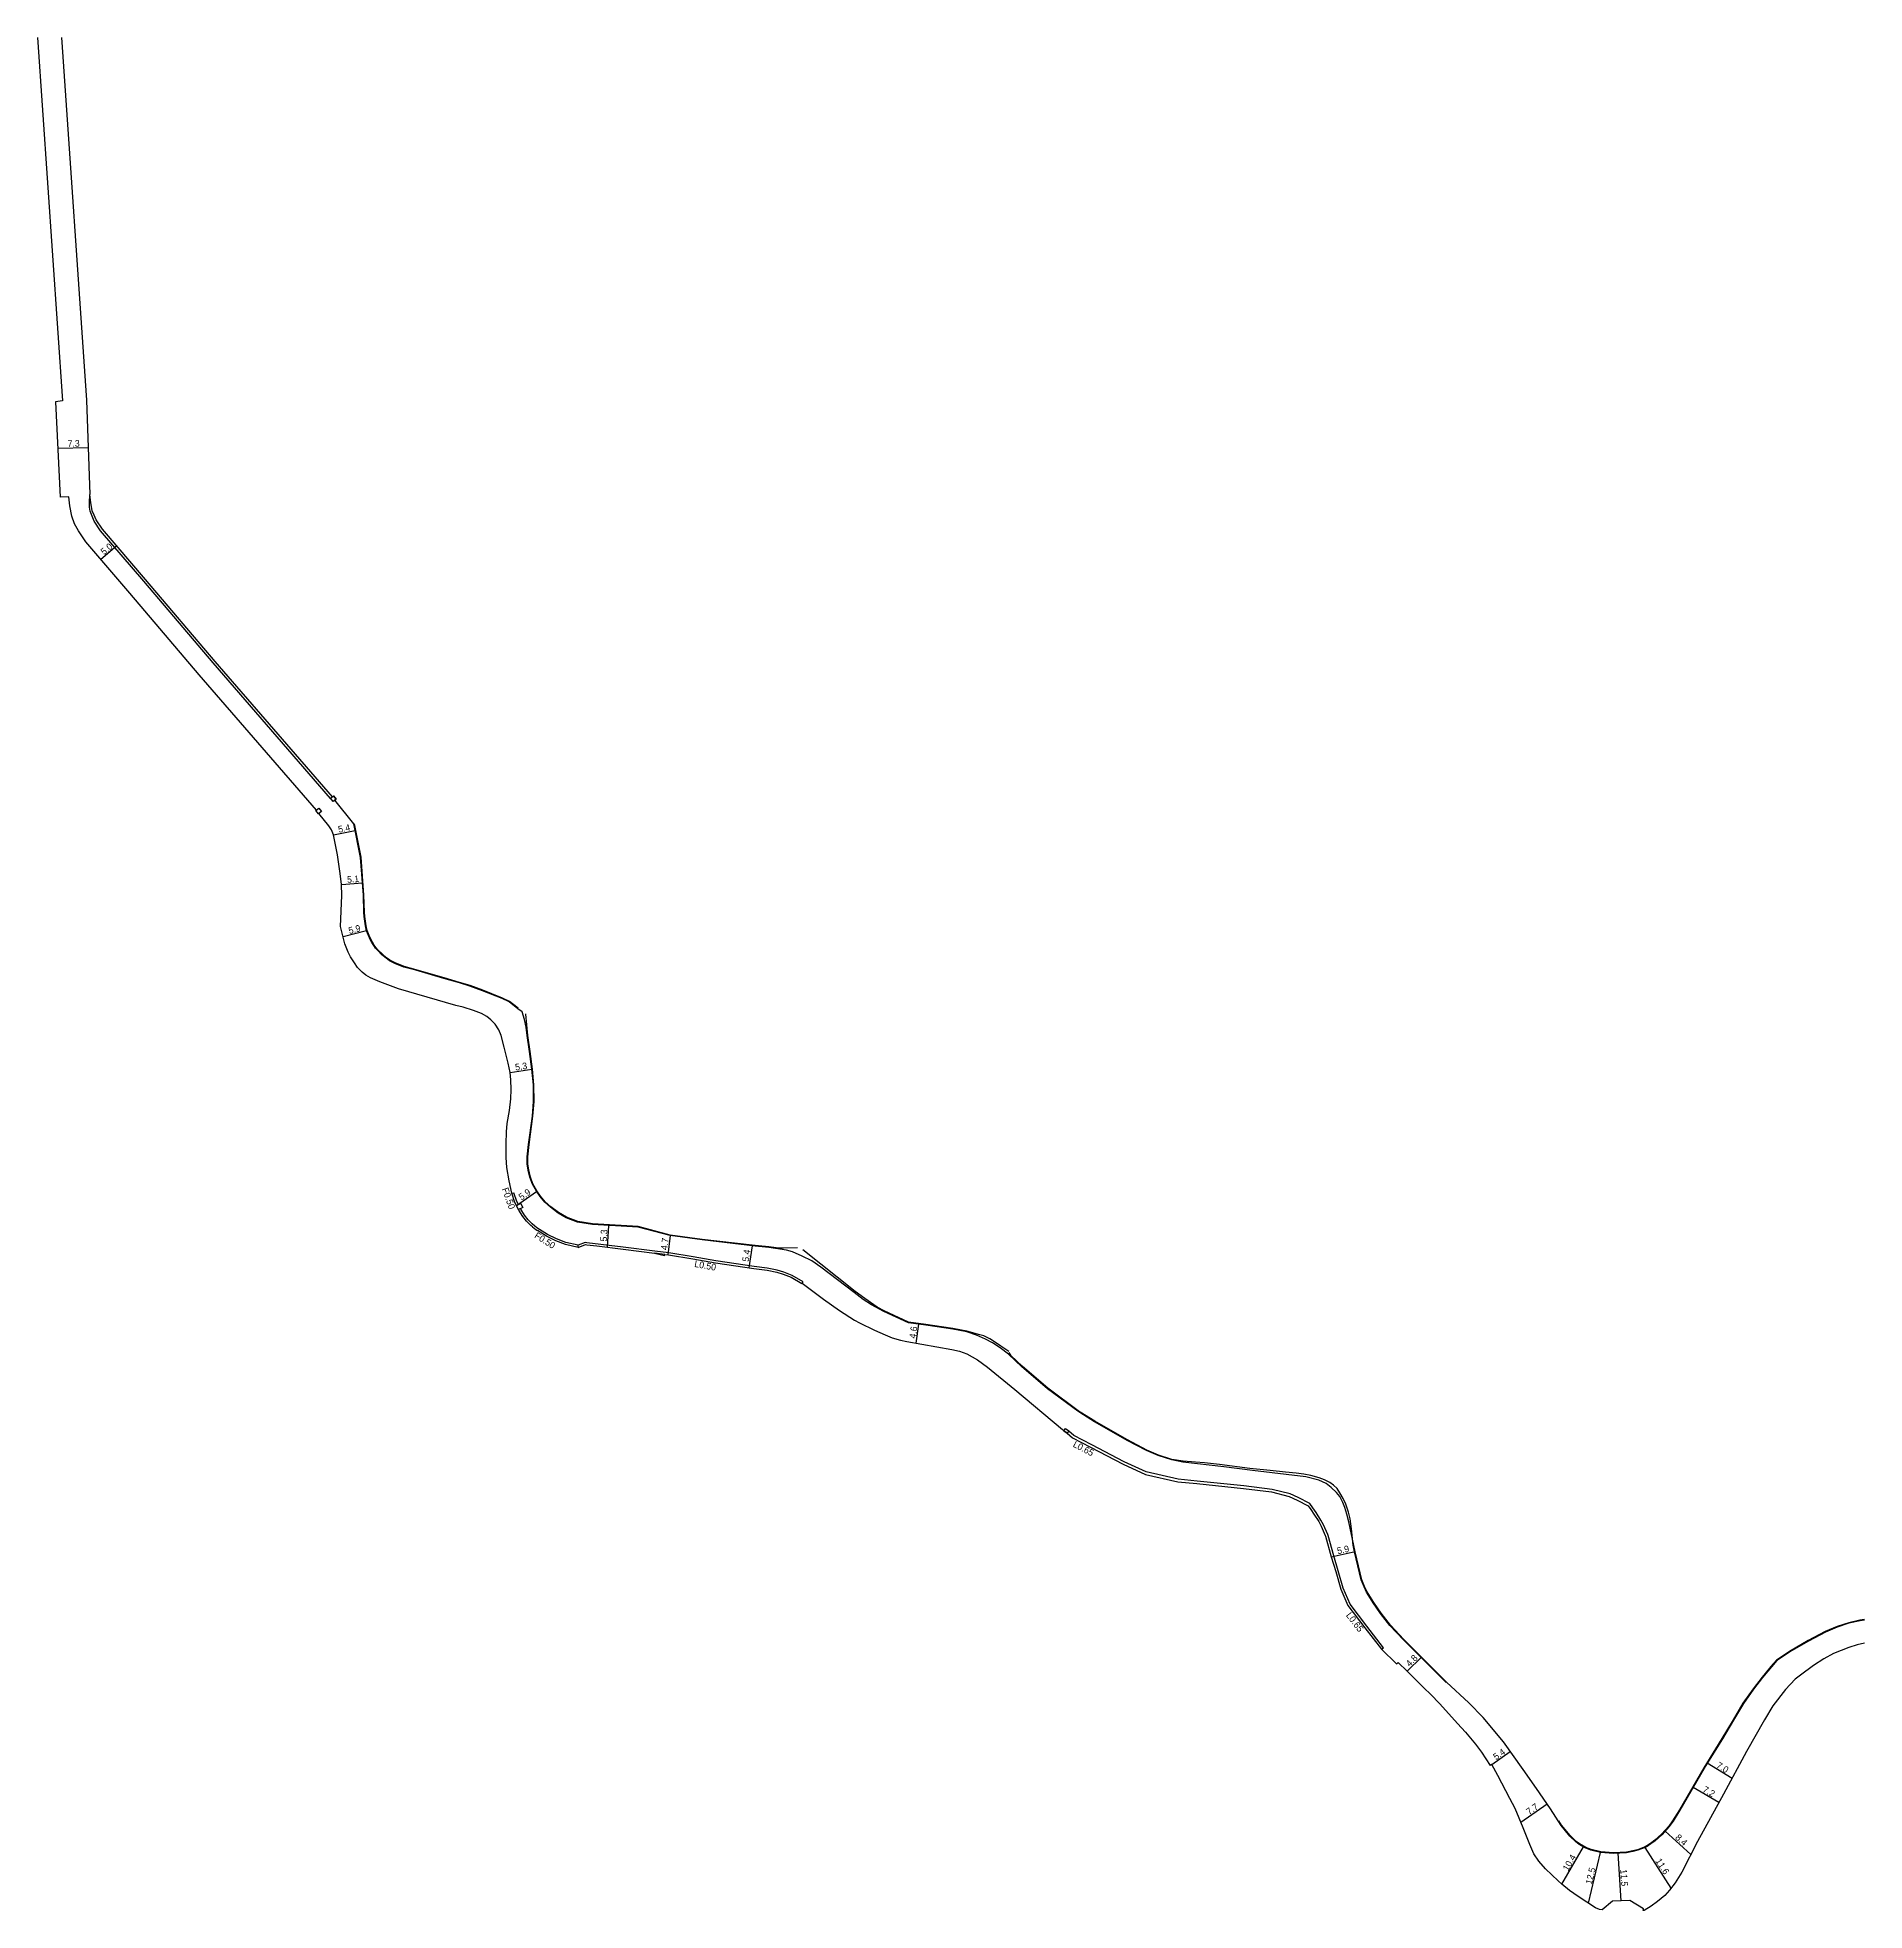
# Model space of a CAD drawing. Header units: metres. Extents: x -28000 to -23998, y -90000 to -87000.
# Drawn here: x -25240.2 to -24800, y -88051.5 to -87600 of the extents above; entities that cross this region are included whole.
import ezdxf

# ---------------------------------------------------------------- set-up
doc = ezdxf.new("R2010")
doc.units = ezdxf.units.M
doc.header["$LTSCALE"] = 2.5
for name, color, linetype in [('側溝・桝', 7, 'Continuous'), ('幅員', 7, 'Continuous'), ('歩道・分離帯・安全施設', 7, 'Continuous'), ('道路', 7, 'Continuous')]:
    doc.layers.add(name, color=color, linetype=linetype)
doc.styles.get("Standard").update_dxf_attribs({"font": ''})
doc.styles.get('Standard').set_extended_font_data('@MS PGothic')

msp = doc.modelspace()

# ---------------------------------------------------------------- texts
at = {"layer": '側溝・桝'}
for s, rotation, p in [('F0.50', 289.3, (-25128.37, -87877.56)), ('F0.50', 327.954, (-25120.66, -87889.23)), ('L0.50', 349.6991, (-25082.05, -87896.34)), ('L0.65', 332.4186, (-24990.88, -87939.62)), ('L0.65', 307.5737, (-24925.05, -87980.37))]:
    msp.add_text(s, height=1.6, rotation=rotation, dxfattribs=at).set_placement(p)
at = {"layer": '幅員'}
for s, rotation, p in [('7.3', 1.7377, (-25232.96, -87698.71)), ('5.0', 39.8234, (-25224.2, -87724.83)), ('5.4', 11.2283, (-25167.63, -87791.71)), ('5.1', 4.1286, (-25165.6, -87803.78)), ('5.9', 14.1649, (-25165.08, -87816.12)), ('5.3', 8.6035, (-25125.03, -87849.04)), ('5.9', 34.8329, (-25123.6, -87880.37)), ('5.3', 86.6295, (-25103.05, -87890.26)), ('4.7', 83.209, (-25088.48, -87892.37)), ('5.4', 81.6611, (-25068.88, -87895.17)), ('4.6', 82.128, (-25028.62, -87913.68)), ('5.9', 12.0119, (-24926.91, -87965.61)), ('4.8', 44.9038, (-24909.58, -87992.84)), ('5.4', 35.4677, (-24888.77, -88015.31)), ('7.0', 328.3502, (-24835.87, -88016.94)), ('7.2', 329.8385, (-24839.16, -88022.78)), ('7.7', 34.9422, (-24880.81, -88028.52)), ('8.4', 317.9067, (-24845.75, -88034.1)), ('10.4', 60.0481, (-24871.44, -88042.11)), ('12.5', 76.4187, (-24865.72, -88045.31)), ('11.5', 273.3871, (-24858.85, -88041.6)), ('11.6', 302.3698, (-24850.47, -88039.55))]:
    msp.add_text(s, height=1.6, rotation=rotation, dxfattribs=at).set_placement(p)

# ---------------------------------------------------------------- linework, layer by layer
at = {"layer": '側溝・桝'}
for points in [[(-25169, -87784.18), (-25169.62, -87783.4), (-25168.88, -87782.81), (-25168.26, -87783.6)], [(-25172.53, -87787.15), (-25173.15, -87786.37), (-25172.42, -87785.78), (-25171.8, -87786.57)], [(-25124.31, -87882.53), (-25124.83, -87881.52), (-25123.84, -87881.01), (-25123.32, -87882.03)], [(-24992.92, -87935.83), (-24992.52, -87935.28), (-24991.71, -87935.86), (-24992.12, -87936.42)]]:
    msp.add_lwpolyline(points, close=True, dxfattribs=at)
for points in [[(-25125.96, -87878.61), (-25125.47, -87878.47)], [(-25124.37, -87881.29), (-25124.73, -87880.59), (-25125.47, -87878.47)], [(-25109.99, -87891.13), (-25112.9, -87890.43), (-25115.15, -87889.61), (-25117.36, -87888.51), (-25119.9, -87886.92), (-25121.02, -87886), (-25122.03, -87884.98), (-25122.87, -87883.9), (-25123.79, -87882.42), (-25123.85, -87882.3)], [(-25055.98, -87900.29), (-25055.72, -87899.96), (-25058.42, -87898.4), (-25060.38, -87897.6), (-25062, -87897.12), (-25064.38, -87896.65), (-25067.57, -87896.25), (-25076.81, -87894.89), (-25082.22, -87893.91), (-25088.1, -87892.95), (-25091.5, -87892.55), (-25099.09, -87891.56), (-25107.84, -87890.51), (-25108.27, -87890.47), (-25109.99, -87891.13)], [(-25109.96, -87891.66), (-25109.99, -87891.13)], [(-24915.91, -87988.14), (-24919.91, -87982.95), (-24923.98, -87977.66), (-24925.61, -87973.81), (-24926.81, -87969.61), (-24927.87, -87966.02), (-24929.26, -87961.08), (-24929.34, -87960.84), (-24930.36, -87958.55), (-24930.97, -87957.38), (-24932.12, -87955.59), (-24932.9, -87954.42), (-24933.64, -87953.42), (-24936.45, -87951.97), (-24938.38, -87951.07), (-24942.75, -87949.98), (-24949.54, -87949.16), (-24960.84, -87947.96), (-24965.39, -87947.49), (-24973.08, -87945.77), (-24978.36, -87943.33), (-24986.19, -87939.25), (-24990.52, -87936.99), (-24991.77, -87935.94)], [(-24916.42, -87988.53), (-24915.91, -87988.14)]]:
    msp.add_lwpolyline(points, dxfattribs=at)
at = {"layer": '側溝・桝', "flags": 128}
msp.add_lwpolyline([(-25089.11, -87893.34), (-25091.57, -87893.05)], dxfattribs=at)
at = {"layer": '幅員'}
for points in [[(-25235.35, -87699.03), (-25228.02, -87698.81)], [(-25221.11, -87722.58), (-25224.97, -87725.8)]]:
    msp.add_lwpolyline(points, dxfattribs=at)
at = {"layer": '幅員', "flags": 128}
for points in [[(-25168.93, -87792.22), (-25163.67, -87791.17)], [(-25166.99, -87804.14), (-25161.94, -87803.77)], [(-25160.94, -87815.33), (-25166.62, -87816.76)], [(-25126.36, -87849.5), (-25121.09, -87848.7)], [(-25124.83, -87881.52), (-25120, -87878.16)], [(-25102.88, -87891.62), (-25102.57, -87886.37)], [(-25087.81, -87888.82), (-25088.36, -87893.43)], [(-25068.06, -87891.26), (-25068.84, -87896.57)], [(-25028.51, -87914.71), (-25027.88, -87910.15)], [(-24928.49, -87966.2), (-24922.72, -87964.97)], [(-24910.19, -87993.8), (-24906.78, -87990.39)], [(-24889.78, -88016.33), (-24885.36, -88013.18)], [(-24831.93, -88019.66), (-24837.89, -88015.99)], [(-24835.07, -88025.44), (-24841.32, -88021.81)], [(-24882.81, -88030.22), (-24876.48, -88025.8)], [(-24841.84, -88037.97), (-24848.06, -88032.35)], [(-24872.91, -88045.16), (-24867.71, -88036.15)], [(-24866.53, -88049.71), (-24863.58, -88037.53)], [(-24846.61, -88046.1), (-24852.83, -88036.29)], [(-24858.65, -88049.14), (-24859.33, -88037.68)]]:
    msp.add_lwpolyline(points, dxfattribs=at)
at = {"layer": '歩道・分離帯・安全施設'}
for points in [[(-25124.4, -87833.99), (-25126.5, -87832.35), (-25128.21, -87831.54), (-25132.96, -87829.68), (-25136, -87828.54), (-25138.54, -87827.76), (-25142.28, -87826.66), (-25149.03, -87824.71), (-25151.89, -87823.93), (-25154.04, -87823.08), (-25155.33, -87822.42), (-25156.13, -87821.86), (-25157.13, -87820.98), (-25158.2, -87819.93), (-25158.65, -87819.43), (-25159.09, -87818.8), (-25159.51, -87818.11), (-25159.92, -87817.37), (-25160.36, -87816.43), (-25160.79, -87815.28), (-25161.07, -87814.12), (-25161.4, -87811.88), (-25161.45, -87810.85), (-25161.58, -87806.74), (-25162.23, -87797.62), (-25163.84, -87789.55)], [(-25057.15, -87891.74), (-25060.49, -87891.85), (-25061.65, -87891.81), (-25062.81, -87891.69), (-25063.99, -87891.5), (-25067.33, -87891.2), (-25080.07, -87889.72), (-25087.78, -87888.67), (-25095.47, -87886.63), (-25106.52, -87885.98), (-25110.06, -87885.39), (-25112.76, -87884.35), (-25114.67, -87883.25), (-25116.56, -87881.86), (-25117.91, -87880.63), (-25119.01, -87879.33), (-25119.91, -87878.03), (-25120.85, -87876.31), (-25121.43, -87874.69), (-25121.82, -87872.99), (-25122.09, -87871.48), (-25122.07, -87869.85), (-25121.74, -87866.87), (-25120.85, -87860.03), (-25120.56, -87856.51), (-25120.61, -87852.5), (-25120.94, -87848.68), (-25121.56, -87844.44), (-25122.07, -87840.59), (-25122.54, -87835.41), (-25122.57, -87835.38)], [(-25006.16, -87916.76), (-25008.08, -87915.48), (-25008.23, -87915.4), (-25010.76, -87913.72), (-25012.18, -87913), (-25013.14, -87912.72), (-25016.29, -87911.85), (-25019.66, -87911.23), (-25026.15, -87910.24), (-25030.34, -87909.66), (-25036.25, -87906.98), (-25037.92, -87906.02), (-25040.9, -87903.97), (-25043.23, -87902.3), (-25055.81, -87892.2)], [(-24970.14, -87941.71), (-24972.92, -87940.51), (-24977.61, -87938.07), (-24985.43, -87933.56), (-24988.97, -87931.35), (-24989.45, -87931.02), (-24996.82, -87925.61), (-25002.98, -87920.3), (-25005.66, -87917.8), (-25006.09, -87916.98)], [(-24900.84, -87996.56), (-24911.1, -87986.27), (-24914.35, -87982.83), (-24916.6, -87979.91), (-24918.39, -87977.3), (-24919.97, -87974.77), (-24920.6, -87973.46), (-24921.3, -87971.81), (-24922.86, -87965.05), (-24923.2, -87963.43), (-24923.65, -87959.51), (-24923.95, -87957.1), (-24924.32, -87955.44), (-24924.97, -87953.55), (-24925.63, -87952.14), (-24926.41, -87950.81), (-24927.11, -87949.78), (-24927.97, -87948.95), (-24928.85, -87948.33), (-24930.11, -87947.66), (-24931.41, -87947.17), (-24933.39, -87946.62), (-24935.08, -87946.32), (-24936.94, -87946.08), (-24939.56, -87945.81), (-24943.23, -87945.43), (-24948.12, -87944.91), (-24955.46, -87944), (-24959.04, -87943.62), (-24961.19, -87943.44), (-24964.2, -87943.17), (-24966.9, -87942.78), (-24970.14, -87941.71)], [(-24800, -87981.32), (-24801.1, -87981.49), (-24803.79, -87982.12), (-24806.63, -87983.06), (-24809.46, -87984.23), (-24813.59, -87986.4), (-24817.67, -87988.78), (-24821.24, -87991.14), (-24822.55, -87992.68), (-24824.67, -87995.24), (-24826.85, -87998.07), (-24829.32, -88001.48), (-24831.68, -88005.53), (-24834.37, -88009.99), (-24838.74, -88017.09), (-24844.62, -88027.19), (-24846.26, -88029.87), (-24847.16, -88031.14), (-24848.95, -88033.11), (-24850.52, -88034.56), (-24851.55, -88035.31), (-24852.49, -88035.9), (-24852.89, -88036.16), (-24854.67, -88036.83), (-24855.82, -88037.14), (-24857.38, -88037.42), (-24860.45, -88037.6), (-24863.56, -88037.38), (-24865.89, -88036.81), (-24867.12, -88036.32), (-24868.66, -88035.43), (-24869.47, -88034.84), (-24870.93, -88033.45), (-24873.01, -88030.92), (-24873.67, -88029.86)]]:
    msp.add_lwpolyline(points, dxfattribs=at)
at = {"layer": '道路'}
for points in [[(-25240.25, -87600), (-25234.18, -87687.62), (-25235.88, -87687.8), (-25234.79, -87710.8)], [(-25234.45, -87600), (-25228.43, -87687.44), (-25227.61, -87710.17)], [(-25232.68, -87710.74), (-25234.79, -87710.8)], [(-25173.03, -87786.27), (-25201.27, -87753.66), (-25218.01, -87733.94), (-25228.57, -87721.59), (-25230.39, -87718.95), (-25231.33, -87717.24), (-25231.93, -87715.39), (-25232.44, -87712.9), (-25232.68, -87710.74)], [(-25169.65, -87783.42), (-25197.91, -87750.78), (-25214.64, -87731.07), (-25225.06, -87718.89), (-25226.62, -87716.62), (-25227.07, -87715.4), (-25227.51, -87714.16), (-25227.7, -87713.21), (-25227.72, -87712.21), (-25227.61, -87710.17)], [(-25169.18, -87783.05), (-25197.45, -87750.39), (-25214.19, -87730.69), (-25224.58, -87718.52), (-25226.11, -87716.31), (-25226.61, -87715.17), (-25227.07, -87714.1), (-25227.42, -87712.13), (-25227.61, -87710.17)], [(-24800, -87981.47), (-24801.07, -87981.63), (-24803.75, -87982.26), (-24806.57, -87983.2), (-24809.4, -87984.36), (-24813.52, -87986.53), (-24817.59, -87988.9), (-24821.14, -87991.25), (-24822.44, -87992.78), (-24824.55, -87995.34), (-24826.73, -87998.16), (-24829.19, -88001.56), (-24831.55, -88005.61), (-24834.24, -88010.07), (-24838.62, -88017.17), (-24844.49, -88027.27), (-24846.13, -88029.95), (-24847.05, -88031.23), (-24848.84, -88033.22), (-24850.43, -88034.67), (-24851.46, -88035.44), (-24852.41, -88036.03), (-24852.83, -88036.29), (-24854.63, -88036.97), (-24855.79, -88037.28), (-24857.36, -88037.57), (-24860.45, -88037.75), (-24863.58, -88037.53), (-24865.94, -88036.95), (-24867.19, -88036.45), (-24868.75, -88035.56), (-24869.57, -88034.95), (-24871.04, -88033.55), (-24873.13, -88031.01), (-24875.65, -88026.99), (-24879.05, -88022.11), (-24882.25, -88017.54), (-24887.01, -88010.86), (-24891.93, -88004.97), (-24895.32, -88001.44), (-24900.74, -87996.45), (-24910.99, -87986.16), (-24914.23, -87982.74), (-24916.48, -87979.83), (-24918.26, -87977.21), (-24919.84, -87974.7), (-24920.47, -87973.4), (-24921.16, -87971.77), (-24922.71, -87965.02), (-24924.24, -87957.81), (-24924.78, -87955.95), (-24925.23, -87954.35), (-24925.69, -87953.12), (-24926.43, -87951.73), (-24927.2, -87950.77), (-24928.48, -87949.54), (-24929.71, -87948.6), (-24931.5, -87947.75), (-24934.59, -87946.95), (-24947.46, -87945.45), (-24954.36, -87944.54), (-24964.26, -87943.44), (-24966.89, -87942.87), (-24970.2, -87941.85), (-24972.98, -87940.64), (-24977.68, -87938.2), (-24985.51, -87933.68), (-24989.05, -87931.48), (-24989.54, -87931.14), (-24996.91, -87925.73), (-25003.08, -87920.41), (-25006.3, -87917.4), (-25008.28, -87915.82), (-25010.12, -87914.62), (-25011.83, -87913.74), (-25013.97, -87912.83), (-25016.33, -87912), (-25019.68, -87911.38), (-25026.18, -87910.38), (-25030.39, -87909.8), (-25036.32, -87907.12), (-25039.26, -87905.52), (-25041.28, -87904.21), (-25043.46, -87902.49), (-25051.46, -87896.38), (-25053.62, -87894.91), (-25055.97, -87893.76), (-25058.3, -87892.75), (-25059.79, -87892.35), (-25064.01, -87891.65), (-25067.35, -87891.35), (-25080.09, -87889.86), (-25087.81, -87888.82), (-25095.5, -87886.78), (-25106.53, -87886.13), (-25110.1, -87885.53), (-25112.82, -87884.49), (-25114.75, -87883.38), (-25116.66, -87881.97), (-25118.02, -87880.74), (-25119.13, -87879.42), (-25120.04, -87878.11), (-25120.98, -87876.37), (-25121.57, -87874.73), (-25121.97, -87873.02), (-25122.24, -87871.49), (-25122.22, -87869.85), (-25121.89, -87866.85), (-25121, -87860.01), (-25120.71, -87856.51), (-25120.76, -87852.5), (-25121.09, -87848.7), (-25121.71, -87844.46), (-25122.22, -87840.61), (-25122.49, -87838.59), (-25122.86, -87836.7), (-25123.46, -87834.86), (-25124.49, -87834.11), (-25126.57, -87832.48), (-25128.27, -87831.68), (-25133.01, -87829.82), (-25136.05, -87828.68), (-25138.59, -87827.91), (-25142.32, -87826.8), (-25149.07, -87824.85), (-25151.94, -87824.07), (-25154.1, -87823.22), (-25155.41, -87822.55), (-25156.22, -87821.97), (-25157.23, -87821.09), (-25158.31, -87820.03), (-25158.77, -87819.52), (-25159.22, -87818.88), (-25159.64, -87818.18), (-25160.06, -87817.44), (-25160.49, -87816.49), (-25160.94, -87815.33), (-25161.22, -87814.15), (-25161.55, -87811.9), (-25161.6, -87810.86), (-25161.72, -87806.74), (-25162.38, -87797.64), (-25163.99, -87789.54), (-25168.57, -87783.84), (-25168.26, -87783.6), (-25168.88, -87782.81), (-25169.18, -87783.05)], [(-25125.96, -87878.61), (-25126.6, -87875.57), (-25127.11, -87872.42), (-25127.29, -87870.02), (-25127.35, -87867.98), (-25127.3, -87866.68), (-25127.26, -87863.83), (-25127.07, -87861.81), (-25126.53, -87858.64), (-25126.2, -87855.81), (-25126.09, -87853.55), (-25126.16, -87851.26), (-25126.36, -87849.5), (-25126.8, -87847.23), (-25127.76, -87843.38), (-25128.54, -87840.56), (-25129.07, -87839.19), (-25130, -87837.88), (-25130.98, -87836.78), (-25131.93, -87836.01), (-25133.29, -87835.25), (-25135.17, -87834.55), (-25137.68, -87833.75), (-25139.4, -87833.31), (-25153.26, -87829.29), (-25157.73, -87827.67), (-25160.02, -87826.67), (-25161.09, -87826.03), (-25162.03, -87825.27), (-25163.14, -87824.15), (-25163.89, -87823.07), (-25164.82, -87821.62), (-25165.39, -87820.48), (-25166.18, -87818.5), (-25167.24, -87814.31), (-25166.94, -87806.81), (-25166.99, -87804.14), (-25167.32, -87801.52), (-25167.95, -87797.06), (-25168.93, -87792.22), (-25169.39, -87790.99), (-25170.06, -87790.05), (-25172.43, -87787.07), (-25172.53, -87787.15), (-25173.15, -87786.37), (-25173.03, -87786.27)], [(-25120.94, -87886.72), (-25121.36, -87886.37), (-25122.41, -87885.32), (-25123.29, -87884.19), (-25124.24, -87882.68), (-25125.2, -87880.79), (-25125.96, -87878.61)], [(-25109.96, -87891.66), (-25113.04, -87890.92), (-25115.35, -87890.08), (-25117.61, -87888.96), (-25119.78, -87887.6)], [(-25109.96, -87891.66), (-25108.2, -87890.99), (-25107.89, -87891.02), (-25105.46, -87891.31)], [(-25105.46, -87891.31), (-25099.15, -87892.07), (-25091.57, -87893.05), (-25089.13, -87893.57)], [(-25089.13, -87893.57), (-25089.11, -87893.34), (-25088.17, -87893.46), (-25082.3, -87894.41), (-25076.9, -87895.39), (-25067.64, -87896.75), (-25064.46, -87897.15), (-25062.12, -87897.62), (-25060.55, -87898.08), (-25058.65, -87898.86), (-25056.03, -87900.36), (-25055.98, -87900.29), (-25050.88, -87904.1), (-25047.03, -87906.84), (-25043.34, -87909.19), (-25042.19, -87909.83), (-25038.55, -87911.63), (-25036, -87912.75), (-25034.27, -87913.42), (-25032.27, -87914.02), (-25030.78, -87914.3), (-25019.89, -87916.27), (-25018.11, -87916.65), (-25016.32, -87917.27), (-25013.77, -87918.75), (-25011.31, -87920.56), (-25004.76, -87925.92), (-24993.28, -87935.58), (-24992.92, -87935.83), (-24992.12, -87936.42), (-24990.88, -87937.53), (-24986.49, -87939.82), (-24978.64, -87943.91), (-24973.29, -87946.39), (-24965.5, -87948.13), (-24960.91, -87948.6), (-24949.61, -87949.8), (-24942.87, -87950.61), (-24938.6, -87951.68), (-24936.74, -87952.55), (-24934.07, -87953.92), (-24933.43, -87954.79), (-24932.66, -87955.95), (-24931.53, -87957.7), (-24930.95, -87958.83), (-24929.94, -87961.07), (-24929.87, -87961.28), (-24928.49, -87966.2), (-24927.43, -87969.79), (-24926.22, -87974.03), (-24924.54, -87977.99), (-24920.42, -87983.34), (-24916.42, -87988.53), (-24912.76, -87992.04), (-24912.39, -87991.68), (-24910.19, -87993.8), (-24906.08, -87997.86), (-24904.55, -87999.38), (-24902.34, -88001.69), (-24898.05, -88006.39), (-24896.15, -88008.53), (-24893.74, -88011.43), (-24892.3, -88013.32), (-24890.17, -88016.53), (-24890.17, -88016.53)], [(-24800, -87987.04), (-24801.81, -87987.47), (-24803.82, -87988.12), (-24807.46, -87989.51), (-24809.8, -87990.82), (-24812.29, -87992.47), (-24815.46, -87994.73), (-24816.71, -87995.75), (-24819.02, -87998.2), (-24822.09, -88002.19), (-24824.13, -88005.55), (-24828.43, -88013.19), (-24833.99, -88023.48), (-24840.26, -88034.88), (-24844.03, -88042.28), (-24845.64, -88044.82), (-24846.99, -88046.61), (-24848.12, -88047.86), (-24849.86, -88049.3), (-24851.39, -88050.47), (-24853.07, -88051.5), (-24853.3, -88051.48), (-24853.27, -88051.1), (-24856.57, -88049.07), (-24860.74, -88049.2), (-24863.25, -88051.33), (-24863.87, -88051.27), (-24864.84, -88050.83), (-24868.98, -88048.1), (-24871.09, -88046.66), (-24872.91, -88045.16), (-24873.84, -88044.37), (-24876.9, -88041.48), (-24878.5, -88039.62), (-24879.67, -88037.85), (-24880.64, -88035.59), (-24882.25, -88031.57), (-24884.2, -88026.88), (-24885.43, -88024.48), (-24888.35, -88018.91)], [(-24888.35, -88018.91), (-24889.78, -88016.33), (-24890.17, -88016.53)]]:
    msp.add_lwpolyline(points, dxfattribs=at)
at = {"layer": '道路', "flags": 128}
msp.add_lwpolyline([(-25120.94, -87886.72), (-25120.2, -87887.34), (-25119.78, -87887.6)], dxfattribs=at)

msp.set_redraw_order([(e.dxf.handle, doc.entitydb.next_handle()) for e in msp.query("TEXT MTEXT ATTDEF DIMENSION ARC_DIMENSION")])  # texts and dimensions are drawn at this point

doc.saveas('drawing.dxf')
